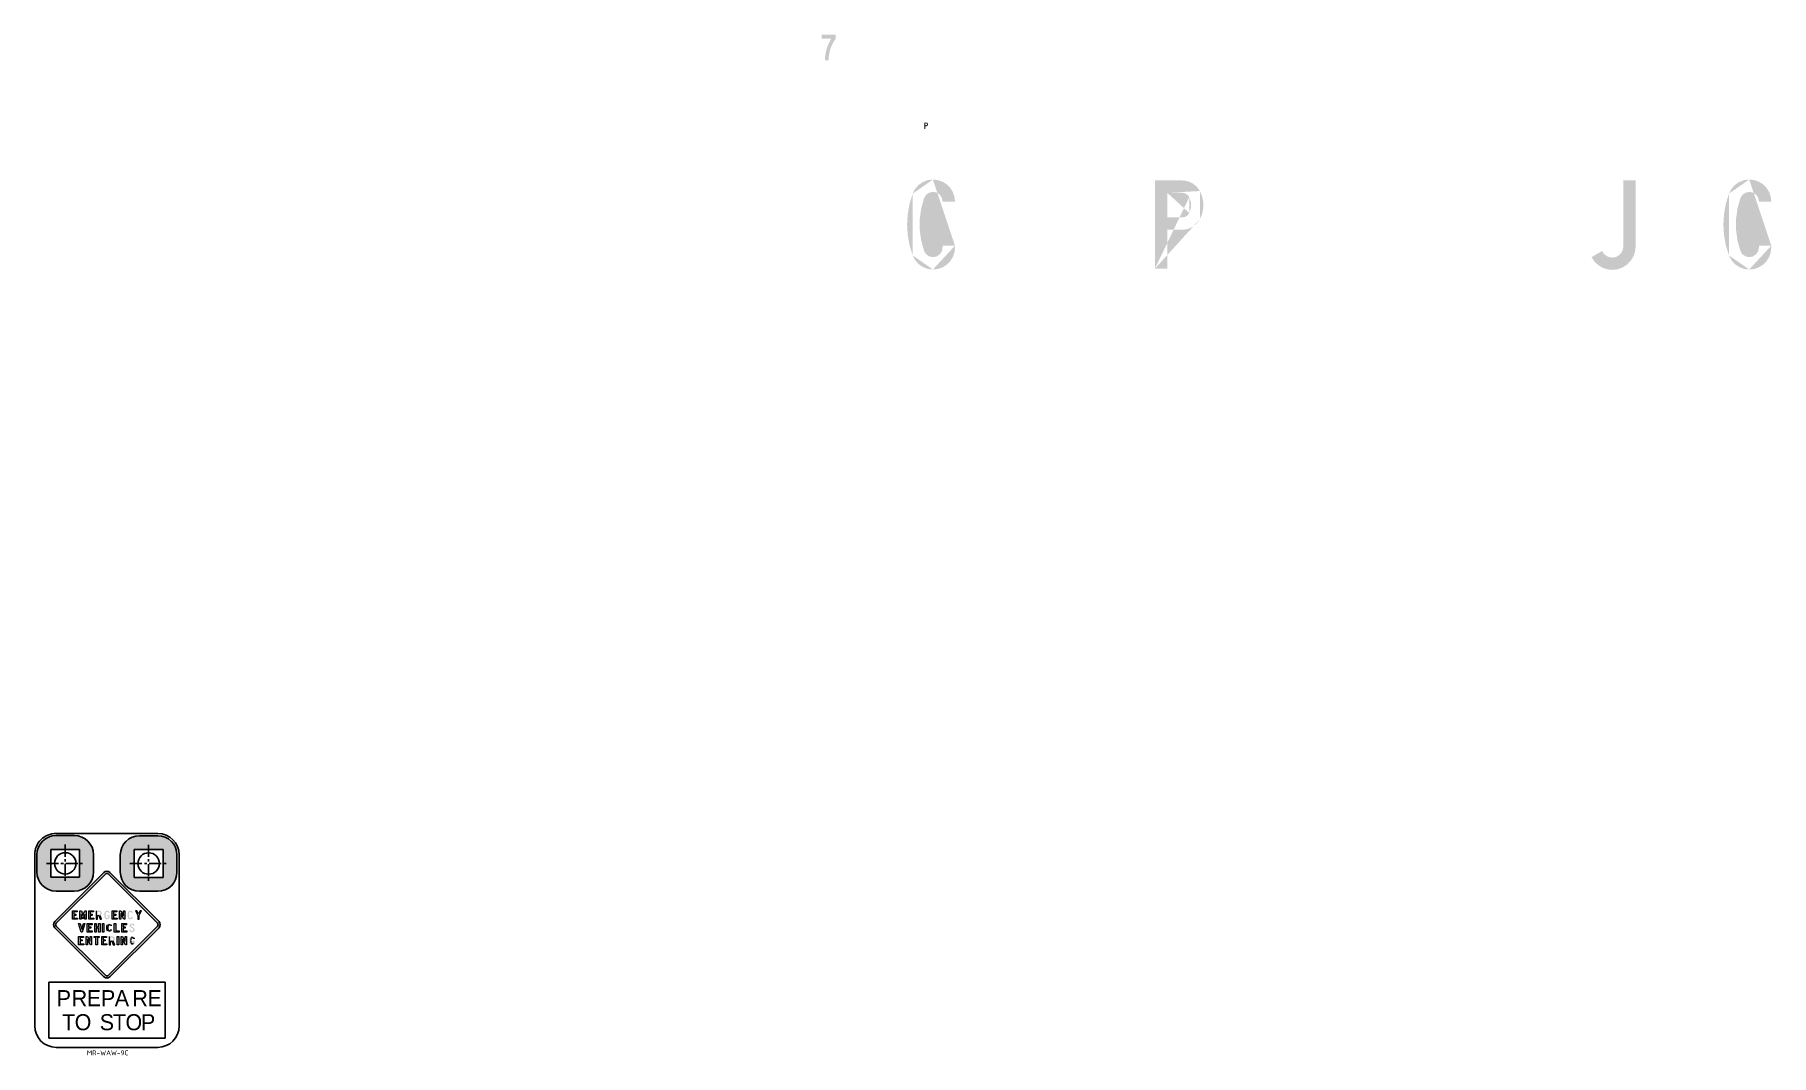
# Model space of a CAD drawing. Extents: x -332 to 1025, y -1312 to 226.
# Drawn here: x -332 to 750, y -411 to 226 of the extents above.
import ezdxf

# ---------------------------------------------------------------- set-up
doc = ezdxf.new("R2010")
doc.units = 0
doc.header["$LTSCALE"] = 6
doc.header["$MEASUREMENT"] = 0
doc.linetypes.add('CENTER', pattern=[2, 1.25, -0.25, 0.25, -0.25])
doc.linetypes.add('CENTERX2', pattern=[101.60000000000001, 63.5, -12.7, 12.7, -12.7])
doc.layers.get('0').update_dxf_attribs({"linetype": 'CONTINUOUS'})
for name, color, linetype in [('CENT25', 1, 'CENTER'), ('GREEN', 84, 'CONTINUOUS'), ('L25', 1, 'CONTINUOUS'), ('L35', 3, 'CONTINUOUS'), ('T25', 1, 'CONTINUOUS'), ('TBLK25', 1, 'CONTINUOUS')]:
    doc.layers.add(name, color=color, linetype=linetype)
doc.styles.add('DSERIES', font='Dseries')
doc.styles.add('ISO', font='iso')

msp = doc.modelspace()

# ---------------------------------------------------------------- texts
at = {"layer": 'L35', "style": 'DSERIES'}
for s, p in [('P', (-318.3660551042279, -380.0683404089478)), ('R', (-309.0027028315006, -380.0683404089478)), ('E', (-299.6393505587734, -380.0683404089478)), ('P', (-290.7694641951371, -380.0683404089478)), ('A', (-282.2051176042279, -380.0683404089478)), ('R', (-271.1950323769553, -380.0683404089478)), ('E', (-261.831680104228, -380.0683404089478)), ('T', (-314.9787681724098, -395.0683404089478)), ('O', (-307.1742227178643, -395.0683404089478)), ('S', (-291.5566090815007, -395.0683404089478)), ('T', (-283.3118647633188, -395.0683404089478)), ('O', (-275.5073193087734, -395.0683404089478)), ('P', (-265.8439670360461, -395.0683404089478))]:
    msp.add_text(s, height=9.999999999999995, dxfattribs=at).set_placement(p)
at = {"layer": 'T25', "color": 3, "style": 'ISO'}
msp.add_text('MR-WAW-9C', height=3, dxfattribs=at).set_placement((-299.5483319981479, -410.6746494147845))

# ---------------------------------------------------------------- hatches: boundary and pattern name
at = {"layer": 'GREEN'}
h = msp.add_hatch(color=256, dxfattribs=at)
h.paths.add_polyline_path([(241.503885531301, 92.94652886552575), (241.4781098236443, 92.94652886552575)], flags=16)
edge = h.paths.add_edge_path()
edge.add_line((233.796948941962, 94.05488429476179), (241.503885531301, 94.05488429476179))
edge.add_line((241.503885531301, 94.05488429476179), (241.503885531301, 92.94652886552575))
edge.add_line((241.1688013317645, 89.87921965438414), (241.503885531301, 92.94652886552575))
edge.add_line((241.1688013317645, 89.87921965438414), (240.163548733155, 86.96656468918246))
edge.add_line((240.163548733155, 86.96656468918246), (238.5139034431293, 84.36321821586063))
edge.add_line((238.5139034431293, 84.36321821586063), (236.3487439999706, 82.17228306504518))
edge.add_line((236.3487439999706, 82.17228306504518), (233.7453975266487, 80.52263777501946))
edge.add_line((233.7453975266487, 80.52263777501946), (230.832742561447, 79.51738517641002))
edge.add_line((230.832742561447, 79.51738517641002), (227.7654333503054, 79.18230097687353))
edge.add_line((227.7654333503054, 79.18230097687353), (224.5176941855673, 79.59471229937998))
edge.add_line((224.5176941855673, 79.59471229937998), (221.4503849744257, 80.75461914392935))
edge.add_line((221.4503849744257, 80.75461914392935), (218.7697113781338, 82.61047009520826))
edge.add_line((218.7697113781338, 82.61047009520826), (216.6303276426318, 85.08493803024686))
edge.add_line((216.6303276426318, 85.08493803024686), (215.1353365985459, 87.99759299544854))
edge.add_line((215.1353365985459, 87.99759299544854), (213.202158524297, 94.26108995601498))
edge.add_line((213.202158524297, 94.26108995601498), (212.0422516797477, 100.705016870178))
edge.add_line((212.0422516797477, 100.705016870178), (211.6556160648979, 107.2520466149676))
edge.add_line((211.6556160648979, 107.2520466149676), (212.0422516797477, 113.7733006521005))
edge.add_line((212.0422516797477, 113.7733006521005), (213.202158524297, 120.2172275662635))
edge.add_line((213.202158524297, 120.2172275662635), (215.1353365985459, 126.48072452683))
edge.add_line((215.1353365985459, 126.48072452683), (216.6303276426318, 129.3933794920317))
edge.add_line((216.6303276426318, 129.3933794920317), (218.7697113781338, 131.8678474270703))
edge.add_line((218.7697113781338, 131.8678474270703), (221.4503849744257, 133.7236983783492))
edge.add_line((221.4503849744257, 133.7236983783492), (224.5176941855673, 134.9093809305552))
edge.add_line((224.5176941855673, 134.9093809305552), (227.7654333503054, 135.296016545405))
edge.add_line((227.7654333503054, 135.296016545405), (230.832742561447, 134.9609323458685))
edge.add_line((230.832742561447, 134.9609323458685), (233.7453975266487, 133.9556797472591))
edge.add_line((233.7453975266487, 133.9556797472591), (236.3487439999706, 132.3060344572334))
edge.add_line((236.3487439999706, 132.3060344572334), (238.5139034431293, 130.1408750140746))
edge.add_line((238.5139034431293, 130.1408750140746), (240.163548733155, 127.5117528330961))
edge.add_line((240.163548733155, 127.5117528330961), (241.1688013317645, 124.5990978678944))
edge.add_line((241.1688013317645, 124.5990978678944), (241.503885531301, 121.5317886567528))
edge.add_line((241.503885531301, 121.5317886567528), (233.796948941962, 121.5317886567528))
edge.add_line((233.796948941962, 121.5317886567528), (233.3587619117989, 123.8516023458515))
edge.add_line((233.3587619117989, 123.8516023458515), (232.0442008213097, 125.8363318354137))
edge.add_line((232.0442008213097, 125.8363318354137), (230.0852470394041, 127.150892925903))
edge.add_line((230.0852470394041, 127.150892925903), (227.7654333503054, 127.589079956066))
edge.add_line((227.7654333503054, 127.589079956066), (225.4456196612067, 127.1251172182463))
edge.add_line((225.4456196612067, 127.1251172182463), (223.5124415869578, 125.7590047124438))
edge.add_line((223.5124415869578, 125.7590047124438), (222.2752076194386, 123.7484995152249))
edge.add_line((222.2752076194386, 123.7484995152249), (220.4451323758162, 117.2787968934052))
edge.add_line((220.4451323758162, 117.2787968934052), (219.5172069001768, 110.6028886103323))
edge.add_line((219.5172069001768, 110.6028886103323), (219.5172069001768, 103.8754289119462))
edge.add_line((219.5172069001768, 103.8754289119462), (220.4451323758162, 97.22529633653))
edge.add_line((220.4451323758162, 97.22529633653), (222.2752076194386, 90.7555937147103))
edge.add_line((222.2752076194386, 90.7555937147103), (223.5124415869578, 88.71931280983478))
edge.add_line((223.5124415869578, 88.71931280983478), (225.4456196612067, 87.3789760116889))
edge.add_line((225.4456196612067, 87.3789760116889), (227.7654333503054, 86.8892375662125))
edge.add_line((227.7654333503054, 86.8892375662125), (230.0852470394041, 87.35320030403227))
edge.add_line((230.0852470394041, 87.35320030403227), (232.0442008213097, 88.6677613945215))
edge.add_line((232.0442008213097, 88.6677613945215), (233.3587619117989, 90.62671517642707))
edge.add_line((233.3587619117989, 90.62671517642707), (233.796948941962, 92.94652886552575))
edge.add_line((233.796948941962, 92.94652886552575), (233.796948941962, 94.05488429476179))
edge = h.paths.add_edge_path(flags=16)
edge.add_line((241.503885531301, 94.05488429476179), (241.4781098236443, 94.05488429476179))
edge.add_line((227.7654333503054, 135.296016545405), (227.7396576426488, 135.296016545405))
edge.add_line((215.1353365985459, 126.48072452683), (215.1095608908893, 126.48072452683))
edge.add_line((215.1353365985459, 87.99759299544854), (215.1095608908893, 87.99759299544854))
edge.add_line((227.7654333503054, 79.18230097687353), (227.7396576426488, 79.18230097687353))
h = msp.add_hatch(color=256, dxfattribs=at)
h.paths.add_polyline_path([(383.1671748122604, 127.0477900952764), (383.1413991046037, 127.0477900952764)], flags=16)
edge = h.paths.add_edge_path(flags=17)
edge.add_line((373.8105929328957, 111.6339169165984), (373.8105929328957, 127.0477900952764))
edge.add_line((373.8105929328957, 127.0477900952764), (383.1671748122604, 127.0477900952764))
edge.add_line((384.9199229329127, 126.6869301880832), (383.1671748122604, 127.0477900952764))
edge.add_line((384.9199229329127, 126.6869301880832), (386.4664653923118, 125.7332290047871))
edge.add_line((386.4664653923118, 125.7332290047871), (387.5490451138912, 124.2897893760146))
edge.add_line((387.5490451138912, 124.2897893760146), (388.5542977125007, 121.0420502112764))
edge.add_line((388.5542977125007, 121.0420502112764), (388.5542977125007, 117.6396568005983))
edge.add_line((388.5542977125007, 117.6396568005983), (387.5490451138912, 114.3919176358602))
edge.add_line((387.5490451138912, 114.3919176358602), (386.4664653923118, 112.9484780070877))
edge.add_line((386.4664653923118, 112.9484780070877), (384.9199229329127, 111.9947768237915))
edge.add_line((384.9199229329127, 111.9947768237915), (383.1671748122604, 111.6339169165984))
edge.add_line((383.1671748122604, 111.6339169165984), (373.8105929328957, 111.6339169165984))
h.paths.add_polyline_path([(383.1413991046037, 134.7289509769586), (383.1671748122604, 134.7289509769586)], flags=16)
edge = h.paths.add_edge_path()
edge.add_line((373.8105929328957, 79.7493665453199), (366.1294320512134, 79.7493665453199))
edge.add_line((366.1294320512134, 79.7493665453199), (366.1294320512134, 134.7289509769586))
edge.add_line((366.1294320512134, 134.7289509769586), (383.1671748122604, 134.7289509769586))
edge.add_line((386.4664653923118, 134.2907639467956), (383.1671748122604, 134.7289509769586))
edge.add_line((386.4664653923118, 134.2907639467956), (389.5595503111101, 132.9504271486497))
edge.add_line((389.5595503111101, 132.9504271486497), (392.1886724920886, 130.8625948284608))
edge.add_line((392.1886724920886, 130.8625948284608), (394.1476262739941, 128.1303698168557))
edge.add_line((394.1476262739941, 128.1303698168557), (395.5395144874533, 124.7537521138343))
edge.add_line((395.5395144874533, 124.7537521138343), (396.2612343018396, 121.1709287495597))
edge.add_line((396.2612343018396, 121.1709287495597), (396.2612343018396, 117.5107782623151))
edge.add_line((396.2612343018396, 117.5107782623151), (395.5395144874533, 113.9279548980405))
edge.add_line((395.5395144874533, 113.9279548980405), (394.1476262739941, 110.5513371950191))
edge.add_line((394.1476262739941, 110.5513371950191), (392.1886724920886, 107.8191121834139))
edge.add_line((392.1886724920886, 107.8191121834139), (389.5595503111101, 105.7312798632252))
edge.add_line((389.5595503111101, 105.7312798632252), (386.4664653923118, 104.3909430650792))
edge.add_line((386.4664653923118, 104.3909430650792), (383.1671748122604, 103.9527560349161))
edge.add_line((383.1671748122604, 103.9527560349161), (373.8105929328957, 103.9527560349161))
edge.add_line((373.8105929328957, 103.9527560349161), (373.8105929328957, 79.7493665453199))
edge = h.paths.add_edge_path()
edge.add_line((373.8105929328957, 127.0477900952764), (373.7848172252391, 127.0477900952764))
edge.add_line((387.5490451138912, 114.3919176358602), (387.5232694062346, 114.3919176358602))
edge.add_line((387.5490451138912, 124.2897893760146), (387.5232694062346, 124.2897893760146))
edge.add_line((366.1294320512134, 79.7493665453199), (366.1036563435567, 79.7493665453199))
edge.add_line((394.1476262739941, 110.5513371950191), (394.1218505663375, 110.5513371950191))
edge.add_line((394.1476262739941, 128.1303698168557), (394.1218505663375, 128.1303698168557))
h = msp.add_hatch(color=256, dxfattribs=at)
h.paths.add_polyline_path([(383.1671748122604, 127.0477900952764), (383.1413991046037, 127.0477900952764)], flags=16)
edge = h.paths.add_edge_path(flags=17)
edge.add_line((373.8105929328957, 111.6339169165984), (373.8105929328957, 127.0477900952764))
edge.add_line((373.8105929328957, 127.0477900952764), (383.1671748122604, 127.0477900952764))
edge.add_line((384.9199229329127, 126.6869301880832), (383.1671748122604, 127.0477900952764))
edge.add_line((384.9199229329127, 126.6869301880832), (386.4664653923118, 125.7332290047871))
edge.add_line((386.4664653923118, 125.7332290047871), (387.5490451138912, 124.2897893760146))
edge.add_line((387.5490451138912, 124.2897893760146), (388.5542977125007, 121.0420502112764))
edge.add_line((388.5542977125007, 121.0420502112764), (388.5542977125007, 117.6396568005983))
edge.add_line((388.5542977125007, 117.6396568005983), (387.5490451138912, 114.3919176358602))
edge.add_line((387.5490451138912, 114.3919176358602), (386.4664653923118, 112.9484780070877))
edge.add_line((386.4664653923118, 112.9484780070877), (384.9199229329127, 111.9947768237915))
edge.add_line((384.9199229329127, 111.9947768237915), (383.1671748122604, 111.6339169165984))
edge.add_line((383.1671748122604, 111.6339169165984), (373.8105929328957, 111.6339169165984))
h.paths.add_polyline_path([(383.1413991046037, 134.7289509769586), (383.1671748122604, 134.7289509769586)], flags=16)
edge = h.paths.add_edge_path()
edge.add_line((373.8105929328957, 79.7493665453199), (366.1294320512134, 79.7493665453199))
edge.add_line((366.1294320512134, 79.7493665453199), (366.1294320512134, 134.7289509769586))
edge.add_line((366.1294320512134, 134.7289509769586), (383.1671748122604, 134.7289509769586))
edge.add_line((386.4664653923118, 134.2907639467956), (383.1671748122604, 134.7289509769586))
edge.add_line((386.4664653923118, 134.2907639467956), (389.5595503111101, 132.9504271486497))
edge.add_line((389.5595503111101, 132.9504271486497), (392.1886724920886, 130.8625948284608))
edge.add_line((392.1886724920886, 130.8625948284608), (394.1476262739941, 128.1303698168557))
edge.add_line((394.1476262739941, 128.1303698168557), (395.5395144874533, 124.7537521138343))
edge.add_line((395.5395144874533, 124.7537521138343), (396.2612343018396, 121.1709287495597))
edge.add_line((396.2612343018396, 121.1709287495597), (396.2612343018396, 117.5107782623151))
edge.add_line((396.2612343018396, 117.5107782623151), (395.5395144874533, 113.9279548980405))
edge.add_line((395.5395144874533, 113.9279548980405), (394.1476262739941, 110.5513371950191))
edge.add_line((394.1476262739941, 110.5513371950191), (392.1886724920886, 107.8191121834139))
edge.add_line((392.1886724920886, 107.8191121834139), (389.5595503111101, 105.7312798632252))
edge.add_line((389.5595503111101, 105.7312798632252), (386.4664653923118, 104.3909430650792))
edge.add_line((386.4664653923118, 104.3909430650792), (383.1671748122604, 103.9527560349161))
edge.add_line((383.1671748122604, 103.9527560349161), (373.8105929328957, 103.9527560349161))
edge.add_line((373.8105929328957, 103.9527560349161), (373.8105929328957, 79.7493665453199))
edge = h.paths.add_edge_path()
edge.add_line((373.8105929328957, 127.0477900952764), (373.7848172252391, 127.0477900952764))
edge.add_line((387.5490451138912, 114.3919176358602), (387.5232694062346, 114.3919176358602))
edge.add_line((387.5490451138912, 124.2897893760146), (387.5232694062346, 124.2897893760146))
edge.add_line((366.1294320512134, 79.7493665453199), (366.1036563435567, 79.7493665453199))
edge.add_line((394.1476262739941, 110.5513371950191), (394.1218505663375, 110.5513371950191))
edge.add_line((394.1476262739941, 128.1303698168557), (394.1218505663375, 128.1303698168557))
h = msp.add_hatch(color=256, dxfattribs=at)
h.paths.add_polyline_path([(658.0393212627973, 93.48781872631542), (658.0135455551408, 93.48781872631542)], flags=16)
edge = h.paths.add_edge_path()
edge.add_line((658.0393212627973, 134.7289509769586), (658.0393212627973, 93.48781872631542))
edge.add_line((657.704237063261, 91.4515378214399), (658.0393212627973, 93.48781872631542))
edge.add_line((657.704237063261, 91.4515378214399), (656.8020872952782, 89.5699111625043))
edge.add_line((656.8020872952782, 89.5699111625043), (655.3586476665056, 88.0749201184185))
edge.add_line((655.3586476665056, 88.0749201184185), (653.5543481305399, 87.04389181215242))
edge.add_line((653.5543481305399, 87.04389181215242), (651.5180672256645, 86.63148048964598))
edge.add_line((651.5180672256645, 86.63148048964598), (649.4560106131323, 86.83768615089923))
edge.add_line((649.4560106131323, 86.83768615089923), (647.54860824654, 87.63673308825543))
edge.add_line((647.54860824654, 87.63673308825543), (645.9505143718276, 88.9770698864013))
edge.add_line((645.9505143718276, 88.9770698864013), (644.8421589425916, 90.7555937147103))
edge.add_line((644.8421589425916, 90.7555937147103), (638.2435777824886, 86.8892375662125))
edge.add_line((638.2435777824886, 86.8892375662125), (640.0221016107977, 84.2085639699207))
edge.add_line((640.0221016107977, 84.2085639699207), (642.3419152998963, 81.96607740379199))
edge.add_line((642.3419152998963, 81.96607740379199), (645.0999160191581, 80.29065640610958))
edge.add_line((645.0999160191581, 80.29065640610958), (648.1672252302997, 79.28540380750019))
edge.add_line((648.1672252302997, 79.28540380750019), (651.3891886873812, 78.97609531562034))
edge.add_line((651.3891886873812, 78.97609531562034), (654.585376436806, 79.36273093047015))
edge.add_line((654.585376436806, 79.36273093047015), (657.6011342326343, 80.47108635970613))
edge.add_line((657.6011342326343, 80.47108635970613), (660.3333592442394, 82.19805877270187))
edge.add_line((660.3333592442394, 82.19805877270187), (662.6016215180248, 84.49209675414386))
edge.add_line((662.6016215180248, 84.49209675414386), (664.3028182233638, 87.25009747340562))
edge.add_line((664.3028182233638, 87.25009747340562), (665.3596222372865, 90.29163097689059))
edge.add_line((665.3596222372865, 90.29163097689059), (665.7204821444797, 93.48781872631542))
edge.add_line((665.7204821444797, 93.48781872631542), (665.7204821444797, 134.7289509769586))
edge.add_line((665.7204821444797, 134.7289509769586), (658.0393212627973, 134.7289509769586))
edge = h.paths.add_edge_path(flags=16)
edge.add_line((665.7204821444797, 93.48781872631542), (665.694706436823, 93.48781872631542))
edge.add_line((665.7204821444797, 93.48781872631542), (665.694706436823, 93.48781872631542))
edge = h.paths.add_edge_path(flags=16)
edge.add_line((644.8421589425916, 90.7555937147103), (644.8163832349348, 90.7555937147103))
h = msp.add_hatch(color=256, dxfattribs=at)
h.paths.add_polyline_path([(750.2648032582983, 92.94652886552575), (750.2390275506416, 92.94652886552575)], flags=16)
edge = h.paths.add_edge_path()
edge.add_line((742.583642376616, 94.05488429476179), (750.2648032582983, 94.05488429476179))
edge.add_line((750.2648032582983, 94.05488429476179), (750.2648032582983, 92.94652886552575))
edge.add_line((749.9297190587617, 89.87921965438414), (750.2648032582983, 92.94652886552575))
edge.add_line((749.9297190587617, 89.87921965438414), (748.9244664601524, 86.96656468918246))
edge.add_line((748.9244664601524, 86.96656468918246), (747.3005968777833, 84.36321821586063))
edge.add_line((747.3005968777833, 84.36321821586063), (745.1096617269679, 82.17228306504518))
edge.add_line((745.1096617269679, 82.17228306504518), (742.506315253646, 80.52263777501946))
edge.add_line((742.506315253646, 80.52263777501946), (739.5936602884443, 79.51738517641002))
edge.add_line((739.5936602884443, 79.51738517641002), (736.5263510773027, 79.18230097687353))
edge.add_line((736.5263510773027, 79.18230097687353), (733.2786119125647, 79.59471229937998))
edge.add_line((733.2786119125647, 79.59471229937998), (730.2370784090797, 80.75461914392935))
edge.add_line((730.2370784090797, 80.75461914392935), (727.5306291051312, 82.61047009520826))
edge.add_line((727.5306291051312, 82.61047009520826), (725.3912453696291, 85.08493803024686))
edge.add_line((725.3912453696291, 85.08493803024686), (723.8962543255433, 87.99759299544854))
edge.add_line((723.8962543255433, 87.99759299544854), (721.9630762512944, 94.26108995601498))
edge.add_line((721.9630762512944, 94.26108995601498), (720.803169406745, 100.705016870178))
edge.add_line((720.803169406745, 100.705016870178), (720.4165337918953, 107.2520466149676))
edge.add_line((720.4165337918953, 107.2520466149676), (720.803169406745, 113.7733006521005))
edge.add_line((720.803169406745, 113.7733006521005), (721.9630762512944, 120.2172275662635))
edge.add_line((721.9630762512944, 120.2172275662635), (723.8962543255433, 126.48072452683))
edge.add_line((723.8962543255433, 126.48072452683), (725.3912453696291, 129.3933794920317))
edge.add_line((725.3912453696291, 129.3933794920317), (727.5306291051312, 131.8678474270703))
edge.add_line((727.5306291051312, 131.8678474270703), (730.2370784090797, 133.7236983783492))
edge.add_line((730.2370784090797, 133.7236983783492), (733.2786119125647, 134.9093809305552))
edge.add_line((733.2786119125647, 134.9093809305552), (736.5263510773027, 135.296016545405))
edge.add_line((736.5263510773027, 135.296016545405), (739.5936602884443, 134.9609323458685))
edge.add_line((739.5936602884443, 134.9609323458685), (742.506315253646, 133.9556797472591))
edge.add_line((742.506315253646, 133.9556797472591), (745.1096617269679, 132.3060344572334))
edge.add_line((745.1096617269679, 132.3060344572334), (747.3005968777833, 130.1408750140746))
edge.add_line((747.3005968777833, 130.1408750140746), (748.9244664601524, 127.5117528330961))
edge.add_line((748.9244664601524, 127.5117528330961), (749.9297190587617, 124.5990978678944))
edge.add_line((749.9297190587617, 124.5990978678944), (750.2648032582983, 121.5317886567528))
edge.add_line((750.2648032582983, 121.5317886567528), (742.583642376616, 121.5317886567528))
edge.add_line((742.583642376616, 121.5317886567528), (742.1196796387962, 123.8516023458515))
edge.add_line((742.1196796387962, 123.8516023458515), (740.805118548307, 125.8363318354137))
edge.add_line((740.805118548307, 125.8363318354137), (738.8461647664014, 127.150892925903))
edge.add_line((738.8461647664014, 127.150892925903), (736.5263510773027, 127.589079956066))
edge.add_line((736.5263510773027, 127.589079956066), (734.2065373882041, 127.1251172182463))
edge.add_line((734.2065373882041, 127.1251172182463), (732.2733593139552, 125.7590047124438))
edge.add_line((732.2733593139552, 125.7590047124438), (731.0361253464359, 123.7484995152249))
edge.add_line((731.0361253464359, 123.7484995152249), (729.2060501028136, 117.2787968934052))
edge.add_line((729.2060501028136, 117.2787968934052), (728.3039003348308, 110.6028886103323))
edge.add_line((728.3039003348308, 110.6028886103323), (728.3039003348308, 103.8754289119462))
edge.add_line((728.3039003348308, 103.8754289119462), (729.2060501028136, 97.22529633653))
edge.add_line((729.2060501028136, 97.22529633653), (731.0361253464359, 90.7555937147103))
edge.add_line((731.0361253464359, 90.7555937147103), (732.2733593139552, 88.71931280983478))
edge.add_line((732.2733593139552, 88.71931280983478), (734.2065373882041, 87.3789760116889))
edge.add_line((734.2065373882041, 87.3789760116889), (736.5263510773027, 86.8892375662125))
edge.add_line((736.5263510773027, 86.8892375662125), (738.8461647664014, 87.35320030403227))
edge.add_line((738.8461647664014, 87.35320030403227), (740.805118548307, 88.6677613945215))
edge.add_line((740.805118548307, 88.6677613945215), (742.1196796387962, 90.62671517642707))
edge.add_line((742.1196796387962, 90.62671517642707), (742.583642376616, 92.94652886552575))
edge.add_line((742.583642376616, 92.94652886552575), (742.583642376616, 94.05488429476179))
edge = h.paths.add_edge_path(flags=16)
edge.add_line((750.2648032582983, 94.05488429476179), (750.2390275506416, 94.05488429476179))
edge.add_line((736.5263510773027, 135.296016545405), (736.5005753696461, 135.296016545405))
edge.add_line((723.8962543255433, 126.48072452683), (723.8704786178866, 126.48072452683))
edge.add_line((723.8962543255433, 87.99759299544854), (723.8704786178866, 87.99759299544854))
edge.add_line((736.5263510773027, 79.18230097687353), (736.5005753696461, 79.18230097687353))
at = {"layer": 'L25'}
h = msp.add_hatch(color=256, dxfattribs=at)
h.paths.add_polyline_path([(-307.399825937449, -273.6994619783442), (-318.7331592707823, -273.6994619783442, 0.2040437630491477), (-327.3841500426525, -277.3831912597458), (-322.0664926041156, -282.9096126121657), (-322.0664926041157, -282.366128645011), (-304.0664926041157, -282.366128645011), (-304.0664926041156, -299.6994619783443), (-322.0664926041155, -299.6994619783443), (-322.0664926041157, -282.9096126121657), (-327.3841500426525, -277.3831912597458, 0.1937910284839096), (-330.7331592707823, -285.6994619783442), (-330.7331592707823, -296.3661286450109, 0.4142135623730945), (-318.7331592707823, -308.3661286450109), (-307.3998259374491, -308.3661286450109, 0.414213562373093), (-295.3998259374491, -296.366128645011), (-295.399825937449, -285.6994619783442, 0.4142135623730957)])
h.paths.add_polyline_path([(-252.0687426043408, -282.4592755942808), (-252.0687426043408, -283.5138905389665), (-245.3264630730234, -279.2747852569641, 0.2544392994775301), (-255.4020759376742, -273.792608927614), (-266.7354092710075, -273.792608927614, 0.4142135623730923), (-278.7354092710075, -285.792608927614), (-278.7354092710075, -296.4592755942808, 0.4142135623730945), (-266.7354092710075, -308.4592755942807), (-255.4020759376743, -308.4592755942808, 0.414213562373093), (-243.4020759376743, -296.4592755942809), (-243.4020759376742, -285.792608927614, 0.1445407898175066), (-245.3264630730234, -279.274785256964), (-252.0687426043408, -283.5138905389665), (-252.0687426043408, -299.7926089276141), (-270.0687426043407, -299.7926089276141), (-270.0687426043409, -282.4592755942808)])
at = {"layer": 'T25', "linetype": 'Continuous'}
h = msp.add_hatch(color=256, dxfattribs=at)
h.paths.add_polyline_path([(-267.8677010786015, -325.8929713623965), (-267.0148304335519, -325.8929713623965), (-267.0148304335519, -323.5001953860072), (-265.5223068047149, -320.5862206820875), (-266.4462500035188, -320.5862206820875), (-267.4412657560767, -322.5051796334492), (-268.4362815086346, -320.5862206820875), (-269.3602247074385, -320.5862206820875), (-267.8677010786015, -323.5001953860072)])
h.paths.add_polyline_path([(-279.2156188280125, -325.8929713623965), (-279.2156188280125, -320.5862206820875), (-278.3390573317115, -320.5862206820875), (-276.7280794466176, -323.6660313447668), (-276.7280794466176, -320.5862206820875), (-275.8515179503166, -320.5862206820875), (-275.8515179503166, -325.8929713623965), (-276.5385526366066, -325.8929713623965), (-278.3390573317115, -322.3867253771923), (-278.3390573317115, -325.8929713623965)])
h.paths.add_polyline_path([(-283.859025673283, -325.8929713623965), (-283.859025673283, -320.5862206820875), (-280.8739784156091, -320.5862206820875), (-280.8739784156091, -321.3206370708802), (-282.9824641769819, -321.3206370708802), (-282.9824641769819, -322.7183972947116), (-281.6083948044019, -322.7183972947116), (-281.6083948044019, -323.4528136835044), (-282.9824641769819, -323.4528136835044), (-282.9824641769819, -325.1585549736038), (-280.7555241593523, -325.1585549736038), (-280.7555241593523, -325.8929713623965)])
h.paths.add_polyline_path([(-298.4052083416304, -325.8929713623965), (-298.4052083416304, -320.5862206820875), (-295.4201610839565, -320.5862206820875), (-295.4201610839565, -321.3206370708802), (-297.5286468453293, -321.3206370708802), (-297.5286468453293, -322.7183972947116), (-296.1782683240006, -322.7183972947116), (-296.1782683240006, -323.4528136835044), (-297.5286468453293, -323.4528136835044), (-297.5286468453293, -325.1585549736038), (-295.3017068276996, -325.1585549736038), (-295.3017068276996, -325.8929713623965)])
h.paths.add_polyline_path([(-303.9725583857046, -325.8929713623965), (-303.9725583857046, -320.5862206820875), (-302.9775426331467, -320.5862206820875), (-301.9825268805887, -323.5001953860072), (-300.9401294255279, -320.5862206820875), (-299.94511367297, -320.5862206820875), (-299.94511367297, -325.8929713623965), (-300.8216751692711, -325.8929713623965), (-300.8216751692711, -322.9316149559741), (-301.9825268805887, -325.8929713623965), (-303.0959968894036, -322.9316149559741), (-303.0959968894036, -325.8929713623965)])
h.paths.add_polyline_path([(-308.6159652309751, -325.8929713623965), (-308.6159652309751, -320.5862206820875), (-305.6546088245526, -320.5862206820875), (-305.6546088245526, -321.3206370708802), (-307.7394037346741, -321.3206370708802), (-307.7394037346741, -322.7183972947116), (-306.3890252133453, -322.7183972947116), (-306.3890252133453, -323.4528136835044), (-307.7394037346741, -323.4528136835044), (-307.7394037346741, -325.1585549736038), (-305.5124637170443, -325.1585549736038), (-305.5124637170443, -325.8929713623965)])
h.paths.add_polyline_path([(-270.9001300387782, -321.8655266496619), (-271.7766915350793, -321.8655266496619), (-271.8003823863307, -321.675999839651), (-271.8951457913361, -321.5101638808912), (-272.0609817500958, -321.3917096246344), (-272.2505085601068, -321.2969462196288), (-272.4637262213692, -321.2732553683774), (-272.6532530313803, -321.2969462196288), (-272.8427798413913, -321.368018773383), (-272.9849249488996, -321.48647302964), (-273.0796883539052, -321.6523089883996), (-273.2455243126648, -322.1735077159299), (-273.3639785689217, -322.6947064434602), (-273.3876694201731, -323.239596022242), (-273.3639785689217, -323.7844856010237), (-273.2455243126648, -324.3056843285541), (-273.0796883539052, -324.8268830560845), (-272.9849249488996, -324.9927190148442), (-272.8427798413913, -325.111173271101), (-272.6532530313803, -325.1822458248552), (-272.4637262213692, -325.2059366761066), (-272.2505085601068, -325.1822458248552), (-272.0609817500958, -325.111173271101), (-271.8951457913361, -324.9690281635928), (-271.8003823863307, -324.8031922048331), (-271.7766915350793, -324.6136653948221), (-271.7766915350793, -324.5189019898165), (-270.9001300387782, -324.5189019898165), (-270.9001300387782, -324.6136653948221), (-270.9238208900296, -324.8742647585872), (-271.0185842950351, -325.1348641223524), (-271.1607294025433, -325.3717726348662), (-271.3502562125544, -325.5612994448772), (-271.5871647250682, -325.7271354036369), (-271.8714549400848, -325.8455896598937), (-272.1557451551013, -325.9403530648993), (-272.4637262213692, -325.9640439161507), (-272.7717072876372, -325.9403530648993), (-273.0559975026537, -325.8455896598937), (-273.3165968664189, -325.7271354036369), (-273.5535053789327, -325.5612994448772), (-273.7430321889438, -325.3480817836148), (-273.8851772964521, -325.111173271101), (-274.0747041064631, -324.5899745435706), (-274.19315836272, -324.0450849647889), (-274.2642309164741, -323.5238862372586), (-274.2642309164741, -322.9789966584768), (-274.19315836272, -322.4341070796951), (-274.0747041064631, -321.8892175009133), (-273.8851772964521, -321.368018773383), (-273.7430321889438, -321.1311102608692), (-273.5535053789327, -320.9415834508582), (-273.3165968664189, -320.7520566408471), (-273.0559975026537, -320.6336023845902), (-272.7717072876372, -320.5625298308361), (-272.4637262213692, -320.5151481283333), (-272.1557451551013, -320.5388389795847), (-271.8714549400848, -320.6336023845902), (-271.5871647250682, -320.7520566408471), (-271.3502562125544, -320.9178925996068), (-271.1607294025433, -321.1074194096178), (-271.0185842950351, -321.3443279221316), (-270.9238208900296, -321.6049272858968)])
h.paths.add_polyline_path([(-285.3989310046227, -321.8655266496619), (-286.2518016496724, -321.8655266496619), (-286.2991833521752, -321.675999839651), (-286.3702559059293, -321.5338547321426), (-286.5124010134376, -321.3917096246344), (-286.6782369721973, -321.3206370708802), (-286.8914546334597, -321.2732553683774), (-287.1046722947221, -321.2732553683774), (-287.2941991047331, -321.3443279221316), (-287.4600350634928, -321.48647302964), (-287.5547984684983, -321.6523089883996), (-287.7443252785093, -322.1735077159299), (-287.8390886835148, -322.6947064434602), (-287.8864703860177, -323.239596022242), (-287.8390886835148, -323.7844856010237), (-287.7443252785093, -324.3056843285541), (-287.5547984684983, -324.8268830560845), (-287.4600350634928, -324.9927190148442), (-287.3178899559845, -325.111173271101), (-287.1520539972248, -325.1822458248552), (-286.9388363359624, -325.2059366761066), (-286.7256186746999, -325.1822458248552), (-286.536091864689, -325.0874824198496), (-286.3939467571807, -324.9690281635928), (-286.2991833521752, -324.8031922048331), (-286.2518016496724, -324.6136653948221), (-286.2518016496724, -324.0924666672917), (-286.9388363359624, -324.0924666672917), (-286.9388363359624, -323.358050278499), (-285.3989310046227, -323.358050278499), (-285.3989310046227, -324.6136653948221), (-285.4226218558741, -324.8742647585872), (-285.5173852608797, -325.1348641223524), (-285.6595303683879, -325.3717726348662), (-285.8490571783989, -325.5612994448772), (-286.0859656909127, -325.7271354036369), (-286.3465650546779, -325.8455896598937), (-286.6308552696945, -325.9403530648993), (-286.9388363359624, -325.9640439161507), (-287.2468174022303, -325.9403530648993), (-287.5547984684983, -325.8455896598937), (-287.8153978322634, -325.7271354036369), (-288.0523063447773, -325.5612994448772), (-288.2418331547883, -325.3480817836148), (-288.3602874110452, -325.111173271101), (-288.5498142210563, -324.5899745435706), (-288.6919593285646, -324.0450849647889), (-288.7630318823187, -323.5238862372586), (-288.7630318823187, -322.9789966584768), (-288.6919593285646, -322.4341070796951), (-288.5498142210563, -321.8892175009133), (-288.3602874110452, -321.368018773383), (-288.2418331547883, -321.1311102608692), (-288.0523063447773, -320.9415834508582), (-287.8153978322634, -320.7520566408471), (-287.5547984684983, -320.6336023845902), (-287.2468174022303, -320.5625298308361), (-286.9388363359624, -320.5151481283333), (-286.6308552696945, -320.5388389795847), (-286.3465650546779, -320.6336023845902), (-286.0859656909127, -320.7520566408471), (-285.8490571783989, -320.9178925996068), (-285.6595303683879, -321.1074194096178), (-285.5173852608797, -321.3443279221316), (-285.4226218558741, -321.6049272858968)])
h.paths.add_polyline_path([(-291.274262114965, -323.4528136835044), (-291.0136627511997, -323.3343594272476), (-290.776754238686, -323.1448326172364), (-290.587227428675, -322.9316149559741), (-290.468773172418, -322.6473247409575), (-290.3740097674125, -322.3630345259409), (-290.3503189161612, -322.0787443109243), (-290.3740097674125, -321.7707632446565), (-290.468773172418, -321.48647302964), (-290.587227428675, -321.2258736658746), (-290.776754238686, -321.0126560046122), (-290.9899718999484, -320.8231291946012), (-291.2505712637136, -320.680984087093), (-291.5348614787301, -320.6099115333388), (-291.8428425449981, -320.5862206820875), (-293.7618014963599, -320.5862206820875), (-293.7618014963599, -325.8929713623965), (-292.8852400000588, -325.8929713623965), (-292.8852400000588, -323.5712679397614), (-292.150823611266, -323.5712679397614), (-291.274262114965, -325.8929713623965), (-290.3503189161612, -325.8929713623965)])
h.paths.add_polyline_path([(-291.8428425449981, -322.8131606997172), (-292.8852400000588, -322.8131606997172), (-292.8852400000588, -321.3206370708802), (-291.8428425449981, -321.3206370708802), (-291.6770065862385, -321.3443279221316), (-291.5348614787301, -321.3917096246344), (-291.4164072224733, -321.48647302964), (-291.3453346687191, -321.5812364346453), (-291.2505712637136, -321.8181449471592), (-291.2031895612108, -322.0787443109243), (-291.2505712637136, -322.3156528234381), (-291.3453346687191, -322.552561335952), (-291.4164072224733, -322.6473247409575), (-291.5348614787301, -322.7420881459631), (-291.6770065862385, -322.7894698484658)], flags=16)
h.paths.add_polyline_path([(-288.1329992371938, -286.8018304891847), (-286.0594001316219, -286.8018304891847), (-286.0594001316219, -288.0501181479348), (-288.1329992371938, -288.0501181479348)], flags=9)
h = msp.add_hatch(color=256, dxfattribs=at)
h.paths.add_polyline_path([(-278.1732213729518, -341.8842959570781), (-278.1732213729518, -336.5538544255174), (-277.2966598766507, -336.5538544255174), (-275.6619911403056, -339.6336650881969), (-275.6619911403056, -336.5538544255174), (-274.7854296440046, -336.5538544255174), (-274.7854296440046, -341.8842959570781), (-275.4724643302945, -341.8842959570781), (-277.2966598766507, -338.3543591206225), (-277.2966598766507, -341.8842959570781)])
h.paths.add_polyline_path([(-280.613379051844, -341.8842959570781), (-280.613379051844, -336.5538544255174), (-279.7368175555429, -336.5538544255174), (-279.7368175555429, -341.8842959570781)])
h.paths.add_polyline_path([(-290.3266280649098, -341.8842959570781), (-290.3266280649098, -336.5538544255174), (-287.3178899559845, -336.5538544255174), (-287.3178899559845, -337.2882708143104), (-289.4500665686087, -337.2882708143104), (-289.4500665686087, -338.6860310381418), (-288.0759971960287, -338.6860310381418), (-288.0759971960287, -339.4204474269346), (-289.4500665686087, -339.4204474269346), (-289.4500665686087, -341.126188717034), (-287.1994356997276, -341.126188717034), (-287.1994356997276, -341.8842959570781)])
h.paths.add_polyline_path([(-293.9039466038681, -341.8842959570781), (-293.9039466038681, -337.2882708143104), (-295.0411074639344, -337.2882708143104), (-295.0411074639344, -336.5538544255174), (-291.9139150987522, -336.5538544255174), (-291.9139150987522, -337.2882708143104), (-293.0273851075671, -337.2882708143104), (-293.0273851075671, -341.8842959570781)])
h.paths.add_polyline_path([(-299.9924953754728, -341.8842959570781), (-299.9924953754728, -336.5538544255174), (-299.1159338791717, -336.5538544255174), (-297.4812651428265, -339.6336650881969), (-297.4812651428265, -336.5538544255174), (-296.6047036465255, -336.5538544255174), (-296.6047036465255, -341.8842959570781), (-297.2917383328155, -341.8842959570781), (-299.1159338791717, -338.3543591206225), (-299.1159338791717, -341.8842959570781)])
h.paths.add_polyline_path([(-304.6832839232461, -341.8842959570781), (-304.6832839232461, -336.5538544255174), (-301.6745458143208, -336.5538544255174), (-301.6745458143208, -337.2882708143104), (-303.8067224269449, -337.2882708143104), (-303.8067224269449, -338.6860310381418), (-302.4326530543649, -338.6860310381418), (-302.4326530543649, -339.4204474269346), (-303.8067224269449, -339.4204474269346), (-303.8067224269449, -341.126188717034), (-301.5560915580639, -341.126188717034), (-301.5560915580639, -341.8842959570781)])
h.paths.add_polyline_path([(-269.7629691787119, -337.8331603930921), (-270.639530675013, -337.8331603930921), (-270.6869123775158, -337.6673244343323), (-270.7579849312699, -337.5014884755727), (-270.9001300387782, -337.3830342193158), (-271.0659659975378, -337.2882708143104), (-271.2791836588002, -337.2408891118076), (-271.4924013200627, -337.264579963059), (-271.7056189813251, -337.3356525168131), (-271.8477640888333, -337.45410677307), (-271.9662183450903, -337.6199427318297), (-272.1557451551013, -338.1411414593601), (-272.2505085601068, -338.6623401868904), (-272.2978902626096, -339.2072297656721), (-272.2505085601068, -339.7521193444539), (-272.1557451551013, -340.2970089232356), (-271.9662183450903, -340.818207650766), (-271.8714549400848, -340.9603527582742), (-271.7293098325765, -341.0788070145312), (-271.5397830225655, -341.1498795682852), (-271.326565361303, -341.1735704195366), (-271.1133477000405, -341.1498795682852), (-270.9238208900296, -341.0788070145312), (-270.7816757825213, -340.9366619070228), (-270.6869123775158, -340.7708259482632), (-270.639530675013, -340.6049899895035), (-270.639530675013, -340.0601004107217), (-271.326565361303, -340.0601004107217), (-271.326565361303, -339.325684021929), (-269.7629691787119, -339.325684021929), (-269.7629691787119, -340.6049899895035), (-269.8103508812147, -340.8655893532686), (-269.8814234349688, -341.1024978657825), (-270.0235685424771, -341.3394063782964), (-270.2367862037395, -341.5289331883073), (-270.4736947162533, -341.6947691470669), (-270.7342940800186, -341.8369142545753), (-271.0422751462864, -341.9079868083295), (-271.326565361303, -341.9316776595809), (-271.6582372788223, -341.9079868083295), (-271.9425274938389, -341.8132234033239), (-272.2268177088554, -341.6947691470669), (-272.4637262213692, -341.5289331883073), (-272.6532530313803, -341.315715527045), (-272.7717072876372, -341.0788070145312), (-272.9849249488996, -340.5576082870008), (-273.1033792051566, -340.0127187082191), (-273.1744517589107, -339.4915199806887), (-273.1744517589107, -338.946630401907), (-273.1033792051566, -338.4017408231252), (-272.9849249488996, -337.8568512443435), (-272.7717072876372, -337.3593433680645), (-272.6532530313803, -337.1224348555506), (-272.4637262213692, -336.9092171942882), (-272.2268177088554, -336.7196903842772), (-271.9425274938389, -336.6012361280203), (-271.6582372788223, -336.5301635742662), (-271.326565361303, -336.5064727230148), (-271.0422751462864, -336.5301635742662), (-270.7342940800186, -336.6012361280203), (-270.4736947162533, -336.7196903842772), (-270.2367862037395, -336.8855263430368), (-270.0235685424771, -337.075053153048), (-269.8814234349688, -337.3119616655617), (-269.8103508812147, -337.5725610293269)])
h.paths.add_polyline_path([(-283.1246092844902, -339.4204474269346), (-282.8403190694737, -339.3019931706776), (-282.6034105569599, -339.1124663606666), (-282.4375745982002, -338.8992486994042), (-282.295429490692, -338.6149584843876), (-282.2006660856864, -338.3306682693711), (-282.176975234435, -338.0463780543545), (-282.2006660856864, -337.7383969880865), (-282.295429490692, -337.45410677307), (-282.4375745982002, -337.1935074093048), (-282.6034105569599, -336.9802897480424), (-282.8403190694737, -336.7907629380314), (-283.1009184332389, -336.6723086817744), (-283.3852086482555, -336.5775452767689), (-283.6931897145234, -336.5538544255174), (-285.6358395171365, -336.5538544255174), (-285.6358395171365, -341.8842959570781), (-284.7592780208354, -341.8842959570781), (-284.7592780208354, -339.5389016831913), (-284.0011707807913, -339.5389016831913), (-283.1246092844902, -341.8842959570781), (-282.176975234435, -341.8842959570781)])
h.paths.add_polyline_path([(-283.6931897145234, -338.7807944431472), (-284.7592780208354, -338.7807944431472), (-284.7592780208354, -337.2882708143104), (-283.6931897145234, -337.2882708143104), (-283.5273537557637, -337.3119616655617), (-283.3852086482555, -337.3593433680645), (-283.2667543919985, -337.45410677307), (-283.1956818382444, -337.5725610293269), (-283.1009184332389, -337.7857786905893), (-283.0535367307361, -338.0463780543545), (-283.1009184332389, -338.2832865668683), (-283.1956818382444, -338.5201950793821), (-283.2667543919985, -338.638649335639), (-283.3852086482555, -338.7097218893932), (-283.5273537557637, -338.7571035918958)], flags=16)
h.paths.add_polyline_path([(-288.0539713394173, -291.2833154529271), (-286.0809560425688, -291.2833154529271), (-286.0809560425688, -292.5316031116771), (-288.0539713394173, -292.5316031116771)], flags=9)
h.paths.add_polyline_path([(-288.0539713394173, -288.9305357912643), (-286.0809560425688, -288.9305357912643), (-286.0809560425688, -290.1788234500142), (-288.0539713394173, -290.1788234500142)], flags=9)
h = msp.add_hatch(color=256, dxfattribs=at)
h.paths.add_polyline_path([(-294.6857446951636, -333.8767882341115), (-294.6857446951636, -328.5700375538025), (-293.832874050114, -328.5700375538025), (-293.832874050114, -330.7022141664266), (-292.2218961650202, -330.7022141664266), (-292.2218961650202, -328.5700375538025), (-291.3690255199705, -328.5700375538025), (-291.3690255199705, -333.8767882341115), (-292.2218961650202, -333.8767882341115), (-292.2218961650202, -331.4366305552196), (-293.832874050114, -331.4366305552196), (-293.832874050114, -333.8767882341115)])
h.paths.add_polyline_path([(-299.3291515404341, -333.8767882341115), (-299.3291515404341, -328.5700375538025), (-296.3677951340117, -328.5700375538025), (-296.3677951340117, -329.3044539425953), (-298.452590044133, -329.3044539425953), (-298.452590044133, -330.7022141664266), (-297.1022115228044, -330.7022141664266), (-297.1022115228044, -331.4366305552196), (-298.452590044133, -331.4366305552196), (-298.452590044133, -333.1423718453188), (-296.2256500265034, -333.1423718453188), (-296.2256500265034, -333.8767882341115)])
h.paths.add_polyline_path([(-303.1433785919063, -333.8767882341115), (-304.6832839232461, -328.5700375538025), (-303.8304132781963, -328.5700375538025), (-302.7880158231357, -332.0762835390067), (-301.7219275168235, -328.5700375538025), (-300.8690568717738, -328.5700375538025), (-302.4089622031136, -333.8767882341115)])
h.paths.add_polyline_path([(-277.8415494554325, -333.8767882341115), (-277.8415494554325, -328.5700375538025), (-274.88019304901, -328.5700375538025), (-274.88019304901, -329.3044539425953), (-276.9649879591315, -329.3044539425953), (-276.9649879591315, -330.7022141664266), (-275.6146094378028, -330.7022141664266), (-275.6146094378028, -331.4366305552196), (-276.9649879591315, -331.4366305552196), (-276.9649879591315, -333.1423718453188), (-274.7380479415017, -333.1423718453188), (-274.7380479415017, -333.8767882341115)])
h.paths.add_polyline_path([(-282.4612654494516, -333.8767882341115), (-282.4612654494516, -328.5700375538025), (-281.6083948044019, -328.5700375538025), (-281.6083948044019, -333.1423718453188), (-279.3814547867722, -333.1423718453188), (-279.3814547867722, -333.8767882341115)])
h.paths.add_polyline_path([(-289.8054293373795, -333.8767882341115), (-289.8054293373795, -328.5700375538025), (-288.9525586923297, -328.5700375538025), (-288.9525586923297, -333.8767882341115)])
h.paths.add_polyline_path([(-272.3452719651124, -332.5027188615317), (-272.3452719651124, -332.2895012002691), (-273.1981426101621, -332.2895012002691), (-273.1981426101621, -332.4553371590288), (-273.1744517589107, -332.7396273740454), (-273.0796883539052, -333.023917589062), (-272.9138523951455, -333.2845169528272), (-272.700634733883, -333.4977346140896), (-272.4400353701178, -333.6872614241005), (-272.1320543038499, -333.8294065316089), (-271.824073237582, -333.9241699366143), (-271.4687104688113, -333.9478607878657), (-271.1370385512919, -333.9004790853629), (-270.829057485024, -333.8294065316089), (-270.5210764187561, -333.6872614241005), (-270.2841679062423, -333.4977346140896), (-270.0709502449799, -333.2845169528272), (-269.9288051374717, -333.023917589062), (-269.8340417324661, -332.7396273740454), (-269.8103508812147, -332.4553371590288), (-269.8577325837174, -332.1236652415095), (-269.9524959887229, -331.7919933239901), (-270.1183319474827, -331.4840122577222), (-270.3552404599964, -331.1997220427056), (-270.6158398237616, -330.9628135301919), (-270.9238208900296, -330.7495958689294), (-271.7293098325765, -330.3231605464047), (-271.8714549400848, -330.2047062901477), (-271.9899091963417, -330.0862520338909), (-272.0609817500958, -329.9204160751311), (-272.0609817500958, -329.7545801163715), (-271.9899091963417, -329.5887441576118), (-271.8951457913361, -329.4465990501035), (-271.7293098325765, -329.3281447938466), (-271.5397830225655, -329.2807630913439), (-271.3502562125544, -329.2570722400926), (-271.1607294025433, -329.3044539425953), (-270.9712025925323, -329.3755264963494), (-270.829057485024, -329.5176716038578), (-270.7106032287672, -329.659816711366), (-270.6632215262644, -329.849343521377), (-269.8103508812147, -329.849343521377), (-269.8340417324661, -329.5887441576118), (-269.9288051374717, -329.3281447938466), (-270.0709502449799, -329.0912362813328), (-270.2604770549909, -328.9017094713218), (-270.4973855675047, -328.7358735125622), (-270.7579849312699, -328.6174192563053), (-271.0422751462864, -328.5463467025511), (-271.3502562125544, -328.5226558512997), (-271.6582372788223, -328.5463467025511), (-271.9425274938389, -328.6174192563053), (-272.203126857604, -328.7358735125622), (-272.4400353701178, -328.9017094713218), (-272.6295621801289, -329.0912362813328), (-272.7717072876372, -329.3281447938466), (-272.8664706926427, -329.5887441576118), (-272.8901615438941, -329.849343521377), (-272.8664706926427, -330.1336337363935), (-272.7480164363858, -330.3942331001587), (-272.5821804776262, -330.6311416126725), (-272.3689628163638, -330.844359273935), (-272.0846726013472, -331.0101952326946), (-271.3028745100517, -331.4366305552196), (-271.0422751462864, -331.6261573652305), (-270.829057485024, -331.8867567289957), (-270.7106032287672, -332.1473560927609), (-270.6632215262644, -332.4553371590288), (-270.7106032287672, -332.6448639690398), (-270.7816757825213, -332.8106999277994), (-270.9001300387782, -332.9528450353078), (-271.0659659975378, -333.0712992915646), (-271.2554928075489, -333.1660626965702), (-271.4687104688113, -333.1897535478216), (-271.7056189813251, -333.1897535478216), (-271.8951457913361, -333.1186809940674), (-272.0846726013472, -333.023917589062), (-272.2268177088554, -332.8580816303023), (-272.321581113861, -332.6922456715427)])
h.paths.add_polyline_path([(-284.0011707807913, -329.849343521377), (-284.8777322770924, -329.849343521377), (-284.9014231283438, -329.659816711366), (-284.9961865333493, -329.4939807526064), (-285.1620224921089, -329.3755264963494), (-285.3515493021199, -329.2807630913439), (-285.5647669633824, -329.2570722400926), (-285.7542937733934, -329.2807630913439), (-285.920129732153, -329.351835645098), (-286.0859656909127, -329.4702899013549), (-286.1807290959183, -329.6361258601145), (-286.3465650546779, -330.1573245876449), (-286.4650193109348, -330.6785233151753), (-286.4887101621862, -331.223412893957), (-286.4650193109348, -331.7683024727388), (-286.3465650546779, -332.3131920515205), (-286.1807290959183, -332.8343907790509), (-286.0859656909127, -332.9765358865592), (-285.920129732153, -333.094990142816), (-285.7542937733934, -333.1660626965702), (-285.5647669633824, -333.1897535478216), (-285.3515493021199, -333.1660626965702), (-285.1620224921089, -333.094990142816), (-284.9961865333493, -332.9528450353078), (-284.9014231283438, -332.7870090765482), (-284.8777322770924, -332.6211731177884), (-284.8777322770924, -332.5027188615317), (-284.0011707807913, -332.5027188615317), (-284.0011707807913, -332.6211731177884), (-284.048552483294, -332.8817724815536), (-284.1196250370482, -333.1186809940674), (-284.2617701445565, -333.3555895065812), (-284.4512969545676, -333.5451163165923), (-284.6882054670813, -333.7109522753519), (-284.9724956820979, -333.8530973828601), (-285.2567858971145, -333.9241699366143), (-285.5647669633824, -333.9478607878657), (-285.8490571783989, -333.9241699366143), (-286.1570382446668, -333.8294065316089), (-286.4176376084321, -333.7109522753519), (-286.6545461209458, -333.5451163165923), (-286.8440729309569, -333.3318986553298), (-286.9625271872138, -333.094990142816), (-287.1757448484762, -332.5737914152857), (-287.2941991047331, -332.0289018365039), (-287.3652716584873, -331.5077031089735), (-287.3652716584873, -330.9628135301919), (-287.2941991047331, -330.4179239514101), (-287.1757448484762, -329.8730343726284), (-286.9625271872138, -329.351835645098), (-286.8440729309569, -329.1149271325842), (-286.6545461209458, -328.9254003225732), (-286.4176376084321, -328.7358735125622), (-286.1570382446668, -328.6174192563053), (-285.8490571783989, -328.5463467025511), (-285.5647669633824, -328.5226558512997), (-285.2567858971145, -328.5463467025511), (-284.9724956820979, -328.6174192563053), (-284.6882054670813, -328.7358735125622), (-284.4512969545676, -328.9017094713218), (-284.2617701445565, -329.0912362813328), (-284.1196250370482, -329.3281447938466), (-284.048552483294, -329.5887441576118)])
at = {"layer": 'TBLK25', "linetype": 'CENTERX2'}
h = msp.add_hatch(color=256, dxfattribs=at)
h.paths.add_polyline_path([(162.7155661367579, 209.573836567163), (162.7090596434629, 209.573836567163)], flags=16)
edge = h.paths.add_edge_path()
edge.add_line((162.7220726300528, 210.0423040843999), (162.7155661367579, 209.573836567163))
edge.add_line((160.4773324432929, 209.573836567163), (162.7155661367579, 209.573836567163))
edge.add_line((160.4773324432929, 209.573836567163), (160.4838389365879, 210.0683300575797))
edge.add_line((160.4838389365879, 210.0683300575797), (160.5033584164727, 210.5628235479963))
edge.add_line((160.5033584164727, 210.5628235479963), (160.5293843896525, 211.057317038413))
edge.add_line((160.5293843896525, 211.057317038413), (160.5619168561273, 211.5518105288297))
edge.add_line((160.5619168561273, 211.5518105288297), (160.607462309192, 212.0463040192464))
edge.add_line((160.607462309192, 212.0463040192464), (160.6660207488466, 212.5342910163681))
edge.add_line((160.6660207488466, 212.5342910163681), (160.7310856817962, 213.0287845067848))
edge.add_line((160.7310856817962, 213.0287845067848), (160.8026571080407, 213.5167715039065))
edge.add_line((160.8026571080407, 213.5167715039065), (160.8872415208751, 214.0047585010282))
edge.add_line((160.8872415208751, 214.0047585010282), (160.9783324270045, 214.49274549815))
edge.add_line((160.9783324270045, 214.49274549815), (161.0824363197238, 214.9742260019767))
edge.add_line((161.0824363197238, 214.9742260019767), (161.1930467057381, 215.4622129990985))
edge.add_line((161.1930467057381, 215.4622129990985), (161.3166700783423, 215.9371870096303))
edge.add_line((161.3166700783423, 215.9371870096303), (161.4467999442414, 216.4186675134571))
edge.add_line((161.4467999442414, 216.4186675134571), (161.5834363034355, 216.8936415239889))
edge.add_line((161.5834363034355, 216.8936415239889), (161.7330856492194, 217.3686155345207))
edge.add_line((161.7330856492194, 217.3686155345207), (161.8892414882984, 217.8370830517575))
edge.add_line((161.8892414882984, 217.8370830517575), (162.0584103139673, 218.2990440756994))
edge.add_line((162.0584103139673, 218.2990440756994), (162.2340856329311, 218.7610050996413))
edge.add_line((162.2340856329311, 218.7610050996413), (162.4227739384849, 219.2229661235832))
edge.add_line((162.4227739384849, 219.2229661235832), (162.6114622440386, 219.6784206542302))
edge.add_line((162.6114622440386, 219.6784206542302), (162.8131635361822, 220.1338751848771))
edge.add_line((162.8131635361822, 220.1338751848771), (163.0278778149158, 220.5763167289342))
edge.add_line((163.0278778149158, 220.5763167289342), (163.2490985869443, 221.0252647662861))
edge.add_line((163.2490985869443, 221.0252647662861), (163.4768258522678, 221.4611998170482))
edge.add_line((163.4768258522678, 221.4611998170482), (163.7110596108862, 221.8971348678103))
edge.add_line((163.7110596108862, 221.8971348678103), (163.9583063560945, 222.3265634252774))
edge.add_line((163.9583063560945, 222.3265634252774), (164.2120595945978, 222.7494854894496))
edge.add_line((164.2120595945978, 222.7494854894496), (164.4723193263961, 223.1724075536217))
edge.add_line((164.4723193263961, 223.1724075536217), (158.4017610822018, 223.1724075536217))
edge.add_line((158.4017610822018, 223.1724075536217), (158.4017610822018, 225.5733035794606))
edge.add_line((158.4017610822018, 225.5733035794606), (167.1920335236878, 225.5733035794606))
edge.add_line((167.1920335236878, 225.5733035794606), (167.1920335236878, 223.1724075536217))
edge.add_line((167.1920335236878, 223.1724075536217), (166.9187608052997, 222.7885244492193))
edge.add_line((166.9187608052997, 222.7885244492193), (166.6585010735014, 222.4046413448169))
edge.add_line((166.6585010735014, 222.4046413448169), (166.3982413417032, 222.0077452538245))
edge.add_line((166.3982413417032, 222.0077452538245), (166.1509945964948, 221.6108491628322))
edge.add_line((166.1509945964948, 221.6108491628322), (165.9102543445814, 221.2074465785449))
edge.add_line((165.9102543445814, 221.2074465785449), (165.676020585963, 220.8040439942576))
edge.add_line((165.676020585963, 220.8040439942576), (165.4482933206396, 220.3876284233804))
edge.add_line((165.4482933206396, 220.3876284233804), (165.233579041906, 219.9712128525032))
edge.add_line((165.233579041906, 219.9712128525032), (165.0253712564674, 219.554797281626))
edge.add_line((165.0253712564674, 219.554797281626), (164.8236699643237, 219.1253687241589))
edge.add_line((164.8236699643237, 219.1253687241589), (164.63498165877, 218.6959401666918))
edge.add_line((164.63498165877, 218.6959401666918), (164.4527998465112, 218.2665116092247))
edge.add_line((164.4527998465112, 218.2665116092247), (164.2771245275474, 217.8305765584626))
edge.add_line((164.2771245275474, 217.8305765584626), (164.1144621951735, 217.3881350144055))
edge.add_line((164.1144621951735, 217.3881350144055), (163.9583063560945, 216.9456934703485))
edge.add_line((163.9583063560945, 216.9456934703485), (163.8151635036055, 216.5032519262915))
edge.add_line((163.8151635036055, 216.5032519262915), (163.6720206511164, 216.0543038889395))
edge.add_line((163.6720206511164, 216.0543038889395), (163.5483972785123, 215.5988493582926))
edge.add_line((163.5483972785123, 215.5988493582926), (163.4247739059081, 215.1499013209406))
edge.add_line((163.4247739059081, 215.1499013209406), (163.3141635198938, 214.6944467902936))
edge.add_line((163.3141635198938, 214.6944467902936), (163.2165661204695, 214.2324857663517))
edge.add_line((163.2165661204695, 214.2324857663517), (163.1254752143401, 213.7705247424098))
edge.add_line((163.1254752143401, 213.7705247424098), (163.0408908015057, 213.3085637184679))
edge.add_line((163.0408908015057, 213.3085637184679), (162.9693193752612, 212.846602694526))
edge.add_line((162.9693193752612, 212.846602694526), (162.9042544423116, 212.3846416705841))
edge.add_line((162.9042544423116, 212.3846416705841), (162.845696002657, 211.9161741533473))
edge.add_line((162.845696002657, 211.9161741533473), (162.8001505495923, 211.4477066361104))
edge.add_line((162.8001505495923, 211.4477066361104), (162.7676180831175, 210.9792391188736))
edge.add_line((162.7676180831175, 210.9792391188736), (162.7415921099377, 210.5107716016367))
edge.add_line((162.7415921099377, 210.5107716016367), (162.7220726300528, 210.0423040843999))
edge = h.paths.add_edge_path(flags=16)
edge.add_line((167.1920335236878, 223.1724075536217), (167.1855270303929, 223.1724075536217))
edge.add_line((160.4773324432929, 209.573836567163), (160.4708259499979, 209.573836567163))
h = msp.add_hatch(color=256, dxfattribs=at)
h.paths.add_polyline_path([(223.6534986404315, 170.2256551673331), (223.5907743870324, 170.2256551673331)], flags=0)
edge = h.paths.add_edge_path(flags=16)
edge.add_line((222.9635318530419, 169.0966186061502), (222.9635318530419, 170.2256551673331))
edge.add_line((222.9635318530419, 170.2256551673331), (223.6534986404315, 170.2256551673331))
edge.add_line((223.9671199074267, 170.0374824071359), (223.6534986404315, 170.2256551673331))
edge.add_line((223.9671199074267, 170.0374824071359), (224.0298441608258, 169.6611368867416))
edge.add_line((224.0298441608258, 169.6611368867416), (223.9671199074267, 169.3475156197464))
edge.add_line((223.9671199074267, 169.3475156197464), (223.6534986404315, 169.0966186061502))
edge.add_line((223.6534986404315, 169.0966186061502), (222.9635318530419, 169.0966186061502))
h.paths.add_polyline_path([(223.5907743870324, 170.7901734479246), (223.6534986404315, 170.7901734479246)], flags=16)
edge = h.paths.add_edge_path()
edge.add_line((222.9635318530419, 166.7758212303852), (222.3990135724504, 166.7758212303852))
edge.add_line((222.3990135724504, 166.7758212303852), (222.3990135724504, 170.7901734479246))
edge.add_line((222.3990135724504, 170.7901734479246), (223.6534986404315, 170.7901734479246))
edge.add_line((223.9671199074267, 170.7274491945255), (223.6534986404315, 170.7901734479246))
edge.add_line((223.9671199074267, 170.7274491945255), (224.280741174422, 170.6020006877274))
edge.add_line((224.280741174422, 170.6020006877274), (224.4689139346191, 170.3511036741312))
edge.add_line((224.4689139346191, 170.3511036741312), (224.5943624414172, 169.9120339003378))
edge.add_line((224.5943624414172, 169.9120339003378), (224.5943624414172, 169.4729641265445))
edge.add_line((224.5943624414172, 169.4729641265445), (224.4689139346191, 169.0338943527511))
edge.add_line((224.4689139346191, 169.0338943527511), (224.280741174422, 168.7829973391549))
edge.add_line((224.280741174422, 168.7829973391549), (223.9671199074267, 168.5948245789577))
edge.add_line((223.9671199074267, 168.5948245789577), (223.6534986404315, 168.5321003255587))
edge.add_line((223.6534986404315, 168.5321003255587), (222.9635318530419, 168.5321003255587))
edge.add_line((222.9635318530419, 168.5321003255587), (222.9635318530419, 166.7758212303852))
h = msp.add_hatch(color=256, dxfattribs=at)
h.paths.add_polyline_path([(-255.5522381893909, -328.3096190994457, -0.1988724069901197), (-255.1622488826376, -329.2509318812884), (-253.8307420623654, -329.2507272269017, 0.1988724144194797), (-254.6107206758839, -327.3681015870893), (-285.2100398475033, -296.768782378078, 0.1988815886911092), (-287.0927594930475, -295.9888037494662), (-287.0929949216851, -297.3203105691913, -0.1988967619089773), (-286.1515573610104, -297.7102998904346)])
h.paths.add_polyline_path([(-288.0345923868754, -297.7102998892838, -0.1989279729434527), (-287.0929949216851, -297.3203105691913), (-287.0927594930475, -295.9888037494662, 0.1989431464306563), (-288.9761098992317, -296.7687823757763), (-319.5754290695161, -327.3681015086496, 0.1988724221665022), (-320.3554076853479, -329.2507272268908), (-319.0239008650758, -329.2509318812775, -0.1988724221665001), (-318.6339115571599, -328.3096190221569)])
h.paths.add_polyline_path([(-288.9761098615745, -361.7334907679708, 0.1989523133510657), (-287.0926655270188, -362.51346938257), (-287.0928701814057, -361.1819625622977, -0.1989523133510666), (-288.0345923486834, -360.7919732549982), (-318.6339115576947, -330.1926540486371, -0.1989523133735744), (-319.0239008650758, -329.2509318812775), (-320.3554076853479, -329.2507272268908, 0.1989523133735746), (-319.5754290705857, -331.1341715616097)])
h.paths.add_polyline_path([(-286.1515573229019, -360.7919732549985, -0.19887242199628), (-287.0928701814057, -361.1819625622977), (-287.0926655270188, -362.51346938257, 0.1988724219962835), (-285.2100398100111, -361.7334907679715), (-254.6107206771166, -331.1341716377482, 0.1989523208032523), (-253.8307420623654, -329.2507272269017), (-255.1622488826376, -329.2509318812884, -0.1989523282328412), (-255.5522381900073, -330.1926541247753)])

# ---------------------------------------------------------------- linework, layer by layer
at = {"color": 1, "lineweight": 0}
for points in [[(-308.615965230975, -325.8929713623964), (-308.615965230975, -320.5862206820872), (-305.6546088245526, -320.5862206820872), (-305.6546088245526, -321.32063707088), (-307.7394037346741, -321.32063707088), (-307.7394037346741, -322.7183972947113), (-306.3890252133453, -322.7183972947113), (-306.3890252133453, -323.4528136835042), (-307.7394037346741, -323.4528136835042), (-307.7394037346741, -325.1585549736035), (-305.5124637170443, -325.1585549736035), (-305.5124637170443, -325.8929713623964), (-308.615965230975, -325.8929713623964), (-308.615965230975, -325.8929713623964)], [(-303.9725583857046, -325.8929713623964), (-303.9725583857046, -320.5862206820872), (-302.9775426331466, -320.5862206820872), (-301.9825268805887, -323.500195386007), (-300.9401294255279, -320.5862206820872), (-299.94511367297, -320.5862206820872), (-299.94511367297, -325.8929713623964), (-300.821675169271, -325.8929713623964), (-300.821675169271, -322.9316149559739), (-301.9825268805887, -325.8929713623964), (-303.0959968894035, -322.9316149559739), (-303.0959968894035, -325.8929713623964), (-303.9725583857046, -325.8929713623964), (-303.9725583857046, -325.8929713623964)], [(-298.4052083416303, -325.8929713623964), (-298.4052083416303, -320.5862206820872), (-295.4201610839565, -320.5862206820872), (-295.4201610839565, -321.32063707088), (-297.5286468453293, -321.32063707088), (-297.5286468453293, -322.7183972947113), (-296.1782683240006, -322.7183972947113), (-296.1782683240006, -323.4528136835042), (-297.5286468453293, -323.4528136835042), (-297.5286468453293, -325.1585549736035), (-295.3017068276995, -325.1585549736035), (-295.3017068276995, -325.8929713623964), (-298.4052083416303, -325.8929713623964), (-298.4052083416303, -325.8929713623964)], [(-293.7618014963598, -320.5862206820872), (-293.7618014963598, -325.8929713623964), (-292.8852400000587, -325.8929713623964), (-292.8852400000587, -323.571267939761), (-292.150823611266, -323.571267939761), (-291.2742621149649, -325.8929713623964), (-290.3503189161611, -325.8929713623964), (-291.2742621149649, -323.4528136835042)], [(-283.859025673283, -325.8929713623964), (-283.859025673283, -320.5862206820872), (-280.8739784156091, -320.5862206820872), (-280.8739784156091, -321.32063707088), (-282.9824641769819, -321.32063707088), (-282.9824641769819, -322.7183972947113), (-281.6083948044019, -322.7183972947113), (-281.6083948044019, -323.4528136835042), (-282.9824641769819, -323.4528136835042), (-282.9824641769819, -325.1585549736035), (-280.7555241593521, -325.1585549736035), (-280.7555241593521, -325.8929713623964), (-283.859025673283, -325.8929713623964), (-283.859025673283, -325.8929713623964)], [(-279.2156188280125, -325.8929713623964), (-279.2156188280125, -320.5862206820872), (-278.3390573317114, -320.5862206820872), (-276.7280794466176, -323.6660313447666), (-276.7280794466176, -320.5862206820872), (-275.8515179503165, -320.5862206820872), (-275.8515179503165, -325.8929713623964), (-276.5385526366066, -325.8929713623964), (-278.3390573317114, -322.3867253771921), (-278.3390573317114, -325.8929713623964), (-279.2156188280125, -325.8929713623964), (-279.2156188280125, -325.8929713623964)], [(-267.8677010786015, -325.8929713623964), (-267.0148304335519, -325.8929713623964), (-267.0148304335519, -323.500195386007), (-265.5223068047149, -320.5862206820872), (-266.4462500035187, -320.5862206820872), (-267.4412657560767, -322.505179633449), (-268.4362815086346, -320.5862206820872), (-269.3602247074385, -320.5862206820872), (-267.8677010786015, -323.500195386007), (-267.8677010786015, -325.8929713623964), (-267.8677010786015, -325.8929713623964)], [(-303.1433785919063, -333.8767882341114), (-304.683283923246, -328.5700375538023), (-303.8304132781963, -328.5700375538023), (-302.7880158231357, -332.0762835390066), (-301.7219275168235, -328.5700375538023), (-300.8690568717738, -328.5700375538023), (-302.4089622031136, -333.8767882341114), (-303.1433785919063, -333.8767882341114), (-303.1433785919063, -333.8767882341114)], [(-299.3291515404341, -333.8767882341114), (-299.3291515404341, -328.5700375538023), (-296.3677951340115, -328.5700375538023), (-296.3677951340115, -329.304453942595), (-298.452590044133, -329.304453942595), (-298.452590044133, -330.7022141664265), (-297.1022115228044, -330.7022141664265), (-297.1022115228044, -331.4366305552192), (-298.452590044133, -331.4366305552192), (-298.452590044133, -333.1423718453186), (-296.2256500265034, -333.1423718453186), (-296.2256500265034, -333.8767882341114), (-299.3291515404341, -333.8767882341114), (-299.3291515404341, -333.8767882341114)], [(-294.6857446951636, -333.8767882341114), (-294.6857446951636, -328.5700375538023), (-293.8328740501139, -328.5700375538023), (-293.8328740501139, -330.7022141664265), (-292.2218961650201, -330.7022141664265), (-292.2218961650201, -328.5700375538023), (-291.3690255199705, -328.5700375538023), (-291.3690255199705, -333.8767882341114), (-292.2218961650201, -333.8767882341114), (-292.2218961650201, -331.4366305552192), (-293.8328740501139, -331.4366305552192), (-293.8328740501139, -333.8767882341114), (-294.6857446951636, -333.8767882341114), (-294.6857446951636, -333.8767882341114)], [(-289.8054293373793, -333.8767882341114), (-289.8054293373793, -328.5700375538023), (-288.9525586923297, -328.5700375538023), (-288.9525586923297, -333.8767882341114), (-289.8054293373793, -333.8767882341114), (-289.8054293373793, -333.8767882341114)], [(-286.9625271872137, -329.3518356450978), (-287.1757448484762, -329.8730343726282), (-287.2941991047331, -330.4179239514099), (-287.3652716584872, -330.9628135301917), (-287.3652716584872, -331.5077031089734), (-287.2941991047331, -332.0289018365038), (-287.1757448484762, -332.5737914152855), (-286.9625271872137, -333.0949901428158)], [(-284.0011707807912, -329.8493435213768), (-284.8777322770924, -329.8493435213768), (-284.9014231283437, -329.6598167113658), (-284.9961865333493, -329.493980752606), (-285.1620224921089, -329.3755264963492), (-285.3515493021199, -329.2807630913437), (-285.5647669633823, -329.2570722400923), (-285.7542937733934, -329.2807630913437), (-285.920129732153, -329.3518356450978), (-286.0859656909127, -329.4702899013546), (-286.1807290959182, -329.6361258601144), (-286.3465650546779, -330.1573245876448), (-286.4650193109348, -330.6785233151751), (-286.4887101621862, -331.2234128939568), (-286.4650193109348, -331.7683024727386), (-286.3465650546779, -332.3131920515203), (-286.1807290959182, -332.8343907790507), (-286.0859656909127, -332.9765358865589), (-285.920129732153, -333.0949901428158), (-285.7542937733934, -333.1660626965701), (-285.5647669633823, -333.1897535478215), (-285.3515493021199, -333.1660626965701), (-285.1620224921089, -333.0949901428158), (-284.9961865333493, -332.9528450353075), (-284.9014231283437, -332.7870090765479), (-284.8777322770924, -332.6211731177883), (-284.8777322770924, -332.5027188615313), (-284.0011707807912, -332.5027188615313)], [(-282.4612654494516, -333.8767882341114), (-282.4612654494516, -328.5700375538023), (-281.6083948044019, -328.5700375538023), (-281.6083948044019, -333.1423718453186), (-279.3814547867722, -333.1423718453186), (-279.3814547867722, -333.8767882341114), (-282.4612654494516, -333.8767882341114), (-282.4612654494516, -333.8767882341114)], [(-277.8415494554325, -333.8767882341114), (-277.8415494554325, -328.5700375538023), (-274.88019304901, -328.5700375538023), (-274.88019304901, -329.304453942595), (-276.9649879591315, -329.304453942595), (-276.9649879591315, -330.7022141664265), (-275.6146094378028, -330.7022141664265), (-275.6146094378028, -331.4366305552192), (-276.9649879591315, -331.4366305552192), (-276.9649879591315, -333.1423718453186), (-274.7380479415017, -333.1423718453186), (-274.7380479415017, -333.8767882341114), (-277.8415494554325, -333.8767882341114), (-277.8415494554325, -333.8767882341114)], [(-304.683283923246, -341.8842959570778), (-304.683283923246, -336.5538544255173), (-301.6745458143207, -336.5538544255173), (-301.6745458143207, -337.2882708143101), (-303.8067224269449, -337.2882708143101), (-303.8067224269449, -338.6860310381415), (-302.4326530543649, -338.6860310381415), (-302.4326530543649, -339.4204474269342), (-303.8067224269449, -339.4204474269342), (-303.8067224269449, -341.1261887170336), (-301.5560915580638, -341.1261887170336), (-301.5560915580638, -341.8842959570778), (-304.683283923246, -341.8842959570778), (-304.683283923246, -341.8842959570778)], [(-299.9924953754727, -341.8842959570778), (-299.9924953754727, -336.5538544255173), (-299.1159338791717, -336.5538544255173), (-297.4812651428265, -339.6336650881968), (-297.4812651428265, -336.5538544255173), (-296.6047036465254, -336.5538544255173), (-296.6047036465254, -341.8842959570778), (-297.2917383328155, -341.8842959570778), (-299.1159338791717, -338.3543591206221), (-299.1159338791717, -341.8842959570778), (-299.9924953754727, -341.8842959570778), (-299.9924953754727, -341.8842959570778)], [(-293.9039466038681, -341.8842959570778), (-293.9039466038681, -337.2882708143101), (-295.0411074639343, -337.2882708143101), (-295.0411074639343, -336.5538544255173), (-291.9139150987522, -336.5538544255173), (-291.9139150987522, -337.2882708143101), (-293.0273851075671, -337.2882708143101), (-293.0273851075671, -341.8842959570778), (-293.9039466038681, -341.8842959570778), (-293.9039466038681, -341.8842959570778)], [(-290.3266280649097, -341.8842959570778), (-290.3266280649097, -336.5538544255173), (-287.3178899559845, -336.5538544255173), (-287.3178899559845, -337.2882708143101), (-289.4500665686087, -337.2882708143101), (-289.4500665686087, -338.6860310381415), (-288.0759971960287, -338.6860310381415), (-288.0759971960287, -339.4204474269342), (-289.4500665686087, -339.4204474269342), (-289.4500665686087, -341.1261887170336), (-287.1994356997276, -341.1261887170336), (-287.1994356997276, -341.8842959570778), (-290.3266280649097, -341.8842959570778), (-290.3266280649097, -341.8842959570778)], [(-285.6358395171364, -336.5538544255173), (-285.6358395171364, -341.8842959570778), (-284.7592780208354, -341.8842959570778), (-284.7592780208354, -339.5389016831912), (-284.0011707807912, -339.5389016831912), (-283.1246092844902, -341.8842959570778), (-282.176975234435, -341.8842959570778), (-283.1246092844902, -339.4204474269342)], [(-280.6133790518439, -341.8842959570778), (-280.6133790518439, -336.5538544255173), (-279.7368175555429, -336.5538544255173), (-279.7368175555429, -341.8842959570778), (-280.6133790518439, -341.8842959570778), (-280.6133790518439, -341.8842959570778)], [(-278.1732213729518, -341.8842959570778), (-278.1732213729518, -336.5538544255173), (-277.2966598766507, -336.5538544255173), (-275.6619911403055, -339.6336650881968), (-275.6619911403055, -336.5538544255173), (-274.7854296440045, -336.5538544255173), (-274.7854296440045, -341.8842959570778), (-275.4724643302945, -341.8842959570778), (-277.2966598766507, -338.3543591206221), (-277.2966598766507, -341.8842959570778), (-278.1732213729518, -341.8842959570778), (-278.1732213729518, -341.8842959570778)], [(-269.7629691787119, -337.8331603930918), (-270.639530675013, -337.8331603930918), (-270.6869123775158, -337.6673244343322), (-270.7579849312699, -337.5014884755724), (-270.9001300387782, -337.3830342193156), (-271.0659659975378, -337.2882708143101), (-271.2791836588002, -337.2408891118073), (-271.4924013200627, -337.2645799630587), (-271.7056189813251, -337.3356525168128), (-271.8477640888333, -337.4541067730698), (-271.9662183450903, -337.6199427318294), (-272.1557451551013, -338.1411414593597), (-272.2505085601068, -338.6623401868901), (-272.2978902626096, -339.2072297656719), (-272.2505085601068, -339.7521193444536), (-272.1557451551013, -340.2970089232354), (-271.9662183450903, -340.8182076507657), (-271.8714549400847, -340.960352758274), (-271.7293098325765, -341.0788070145309), (-271.5397830225654, -341.149879568285), (-271.3265653613029, -341.1735704195364), (-271.1133477000405, -341.149879568285), (-270.9238208900296, -341.0788070145309), (-270.7816757825212, -340.9366619070227), (-270.6869123775158, -340.7708259482629), (-270.639530675013, -340.6049899895033)]]:
    msp.add_lwpolyline(points, dxfattribs=at)
at = {"layer": 'CENT25'}
for p, q in [((-313.0664926041155, -279.3661286450109), (-313.0664926041155, -302.6994619783442)), ((-261.0687426043407, -279.4592755942808), (-261.0687426043407, -302.792608927614)), ((-324.7331592707822, -291.0327953116776), (-301.3998259374489, -291.0327953116776)), ((-272.7354092710074, -291.1259422609475), (-249.4020759376741, -291.1259422609475))]:
    msp.add_line(p, q, dxfattribs=at)
at = {"layer": 'L35'}
for p, q in [((-318.7331592707823, -272.3661286450109), (-255.4020759376741, -272.3661286450111)), ((-318.7331592707823, -273.6994619783442), (-307.399825937449, -273.6994619783442)), ((-266.7354092710075, -273.792608927614), (-255.4020759376742, -273.792608927614)), ((-332.0664926041152, -392.4016495825156), (-332.0664926041156, -285.6994619783443)), ((-330.7331592707823, -296.3661286450109), (-330.7331592707823, -285.6994619783442)), ((-322.0664926041156, -282.366128645011), (-304.0664926041156, -282.366128645011)), ((-322.0664926041155, -299.6994619783443), (-322.0664926041156, -282.366128645011)), ((-304.0664926041156, -282.366128645011), (-304.0664926041155, -299.6994619783443)), ((-295.399825937449, -285.6994619783442), (-295.3998259374491, -296.366128645011)), ((-278.7354092710075, -296.4592755942808), (-278.7354092710075, -285.792608927614)), ((-270.0687426043409, -282.4592755942808), (-252.0687426043409, -282.4592755942808)), ((-270.0687426043407, -299.7926089276141), (-270.0687426043409, -282.4592755942808)), ((-252.0687426043409, -282.4592755942808), (-252.0687426043407, -299.7926089276141)), ((-243.4020759376742, -285.792608927614), (-243.4020759376743, -296.4592755942809)), ((-242.0687426043407, -392.4016495825156), (-242.0687426043408, -285.6994619783444)), ((-304.0664926041156, -299.6994619783443), (-322.0664926041156, -299.6994619783443)), ((-252.0687426043408, -299.7926089276141), (-270.0687426043408, -299.7926089276141)), ((-307.3998259374491, -308.3661286450109), (-318.7331592707823, -308.3661286450109)), ((-255.4020759376743, -308.4592755942808), (-266.7354092710075, -308.4592755942807)), ((-323.317617604228, -365.0683404089478), (-250.817617604228, -365.0683404089478)), ((-323.317617604228, -400.0683404089478), (-323.317617604228, -365.0683404089478)), ((-250.817617604228, -365.0683404089478), (-250.817617604228, -400.0683404089478)), ((-250.817617604228, -400.0683404089478), (-323.317617604228, -400.0683404089478)), ((-318.7331592707818, -405.7349829158489), (-255.4020759376741, -405.7349829158489))]:
    msp.add_line(p, q, dxfattribs=at)
for centre in [(-313.0664926041155, -291.0327953116776), (-261.0687426043407, -291.1259422609475)]:
    msp.add_circle(centre, 6.666666666649997, dxfattribs=at)
for centre, radius, start, end in [((-318.7331592707823, -285.6994619783443), 13.33333333333333, 89.99999999999984, 180.0000000000002), ((-318.7331592707823, -285.6994619783442), 12.00000000000003, 90, 180), ((-307.399825937449, -285.6994619783442), 11.99999999999999, 0, 90), ((-266.7354092710075, -285.792608927614), 12.00000000000003, 90, 180), ((-255.4020759376741, -285.6994619783444), 13.33333333333333, 0, 89.99999999999982), ((-255.4020759376742, -285.792608927614), 11.99999999999999, 0, 90), ((-318.7331592707823, -296.3661286450109), 11.99999999999999, 180, 270), ((-307.3998259374491, -296.366128645011), 11.99999999999999, 270, 0), ((-266.7354092710075, -296.4592755942808), 11.99999999999999, 180, 270), ((-255.4020759376743, -296.4592755942808), 11.99999999999999, 270, 0), ((-318.7331592707818, -392.4016495825156), 13.33333333333333, 180.0000000000002, 270), ((-255.4020759376741, -392.4016495825156), 13.33333333333333, 270, 2.544443745170813e-14)]:
    msp.add_arc(centre, radius, start, end, dxfattribs=at)
at = {"layer": 'TBLK25', "color": 1}
for p, q in [((-288.9761098993343, -296.7687823758789), (-319.5754290709551, -327.3681015100882)), ((-288.034592386978, -297.7102998893863), (-318.6339115585988, -328.3096190235956)), ((-255.5522381908289, -328.3096190980075), (-286.1515573611131, -297.7102998903317)), ((-254.6107206773218, -327.368101585651), (-285.210039847606, -296.768782377975)), ((-319.5754290706876, -331.1341715615075), (-288.9761098630125, -361.7334907665326)), ((-318.6339115577965, -330.1926540485349), (-288.0345923501214, -360.79197325356)), ((-286.151557322799, -360.7919732548955), (-255.5522381885693, -330.1926541233371)), ((-285.2100398099083, -361.7334907678686), (-254.6107206756785, -331.1341716363101))]:
    msp.add_line(p, q, dxfattribs=at)
for centre, radius, start, end in [((-287.0930748745183, -298.6518174027917), 2.663013672001114, 44.99999996749303, 134.9999999674735), ((-287.0930748745183, -298.6518174027917), 1.331506836001114, 44.99999996749303, 134.9999999674735), ((-317.6923940448036, -329.2511365356642), 2.663013672000027, 135.0000000000006, 224.9999999999994), ((-317.6923940448036, -329.2511365356642), 1.331506836000027, 135.0000000000006, 224.9999999999994), ((-256.493755702898, -329.2511366118021), 1.33150683600001, 315.0000000325023, 44.99999999999712), ((-256.493755702898, -329.2511366118021), 2.663013672000011, 315.0000000325023, 44.99999999999712), ((-287.0930748357924, -359.8504557420255), 2.663013671999826, 224.9999999674752, 315.0000000000006), ((-287.0930748357924, -359.8504557420255), 1.331506835999826, 224.9999999674752, 315.0000000000006)]:
    msp.add_arc(centre, radius, start, end, dxfattribs=at)

msp.set_redraw_order([(e.dxf.handle, doc.entitydb.next_handle()) for e in msp.query("TEXT MTEXT ATTDEF DIMENSION ARC_DIMENSION")])  # texts and dimensions are drawn at this point

doc.saveas('drawing.dxf')
